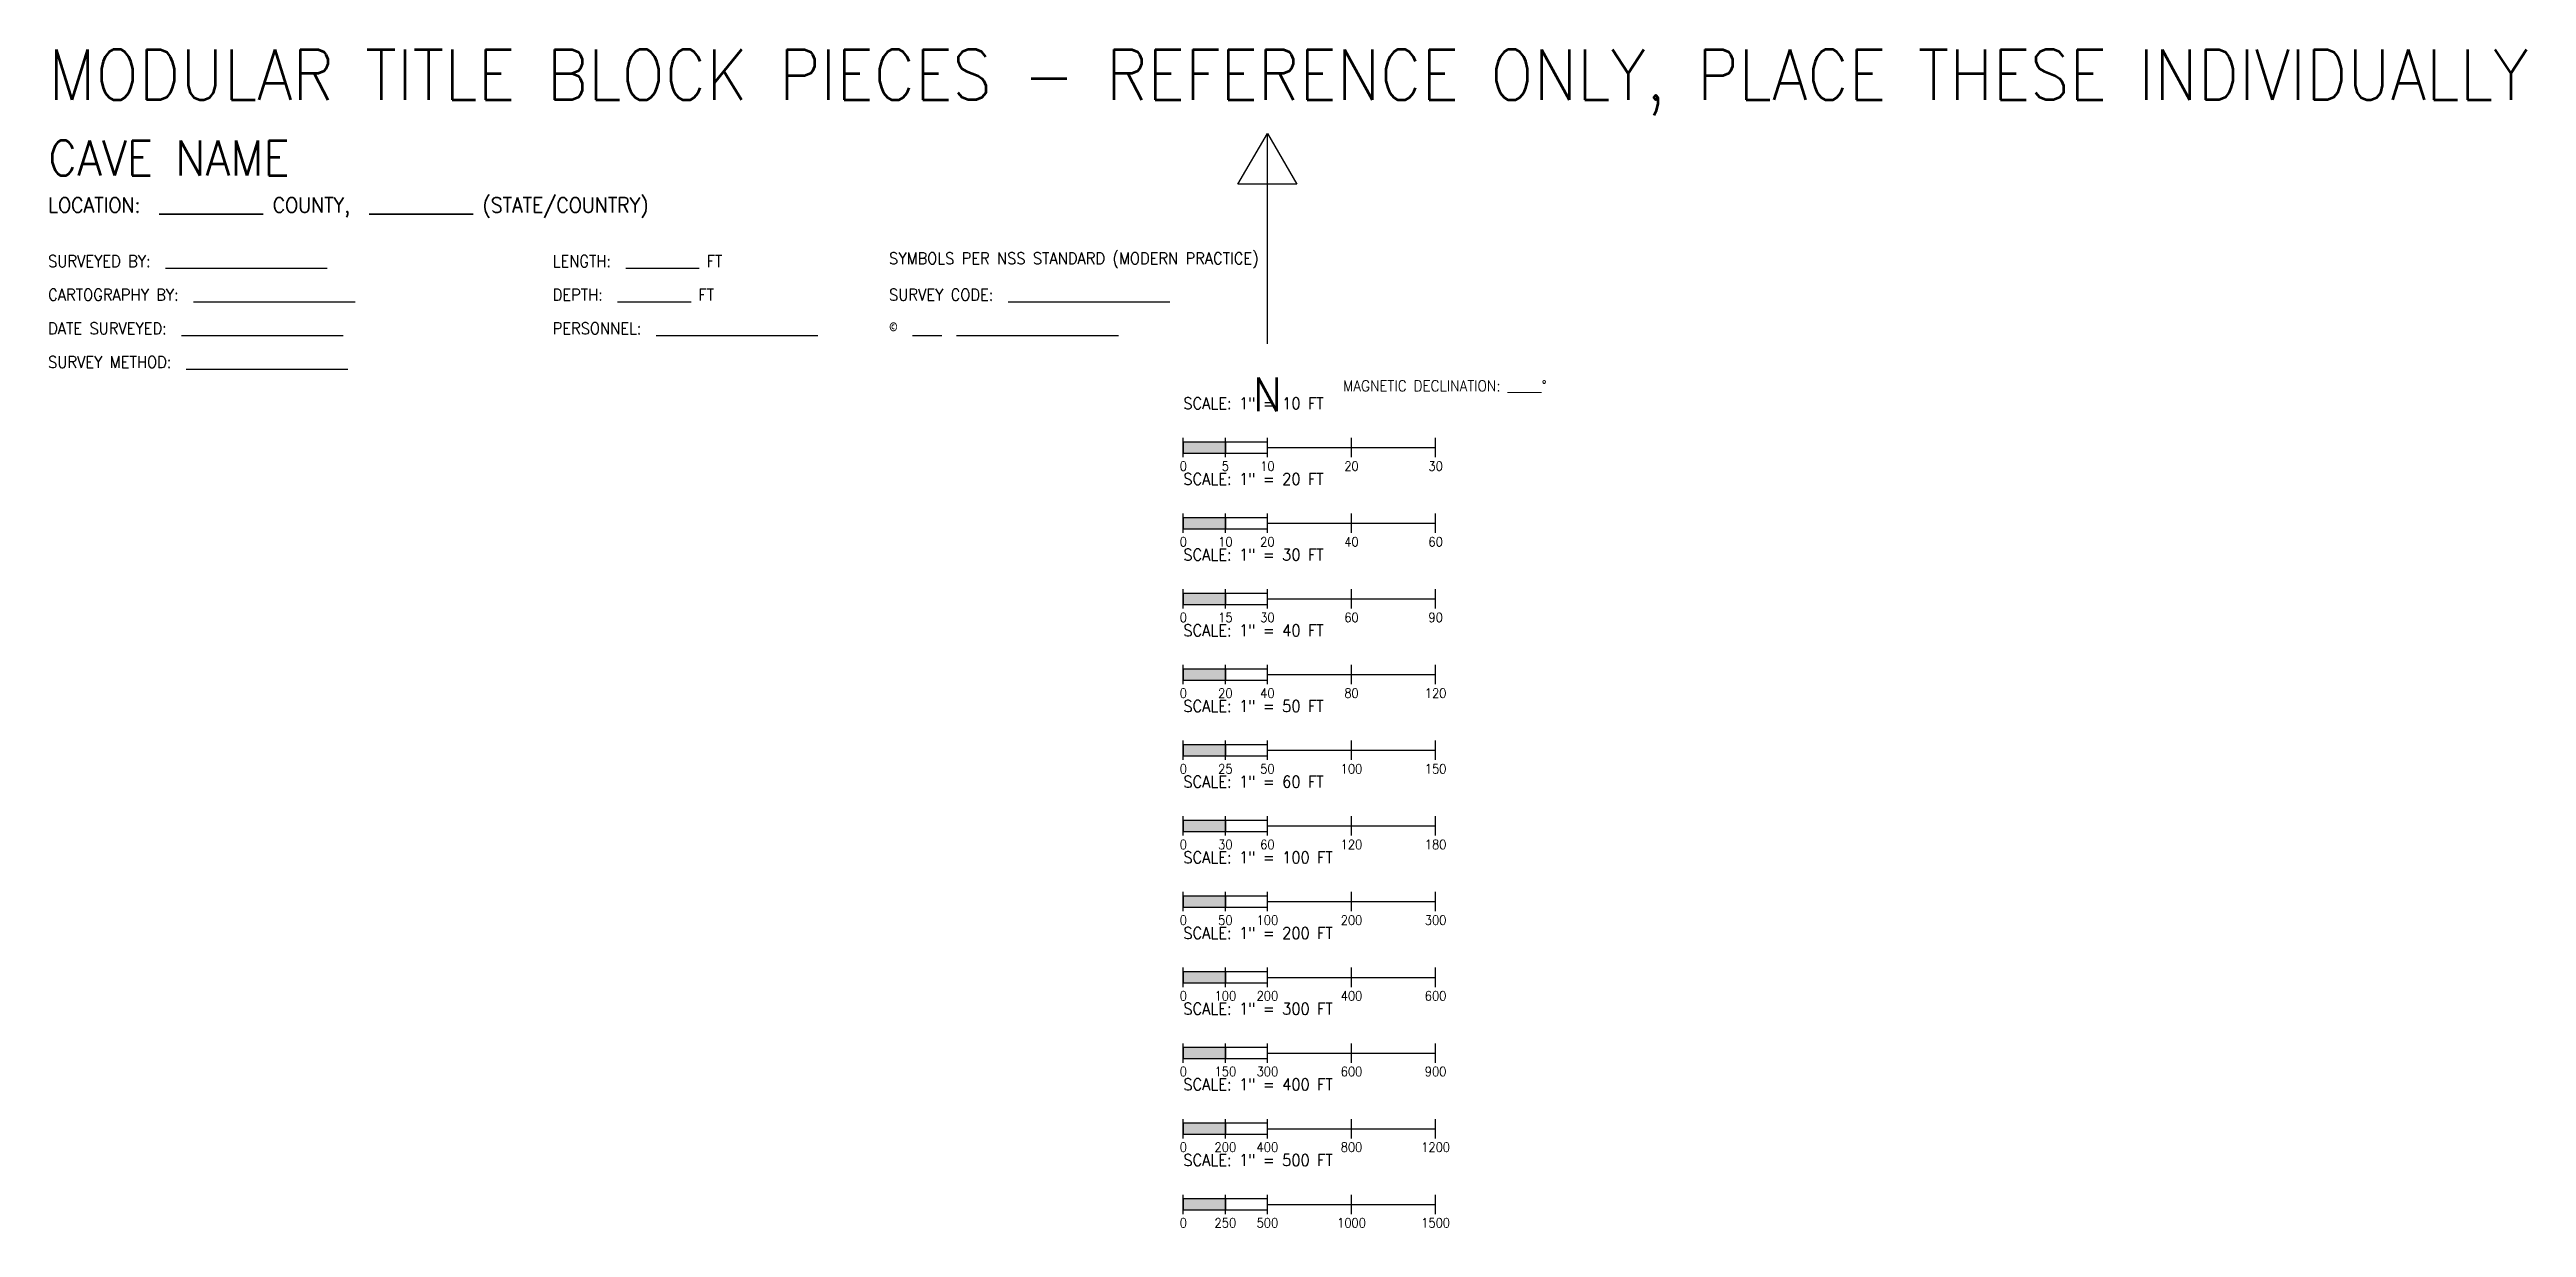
# Model space of a CAD drawing. Header units: feet. Extents: x -0.8 to 56, y -82.5 to 2.6.
# Drawn here: x 0.02 to 29.47, y -82.51 to -68.5 of the extents above; entities that cross this region are included whole.
import ezdxf
from ezdxf.enums import TextEntityAlignment as Align

# ---------------------------------------------------------------- set-up
doc = ezdxf.new("R2010")
doc.units = ezdxf.units.FT
for name, color, linetype, lineweight, true_color in [('LEGEND', 7, 'Continuous', 18, 0xffffff), ('NORTH-ARROW', 7, 'Continuous', 25, 0xffffff), ('SCALE-BAR', 7, 'Continuous', 25, 0xffffff), ('TITLE-BLOCK', 7, 'Continuous', 25, 0xffffff)]:
    doc.layers.add(name, color=color, linetype=linetype, lineweight=lineweight, true_color=true_color)
doc.styles.add('textstyle1', font='')
doc.styles.add('textstyle10', font='')
doc.styles.add('textstyle101', font='')
doc.styles.add('textstyle102', font='')
doc.styles.add('textstyle103', font='')
doc.styles.add('textstyle104', font='')
doc.styles.add('textstyle106', font='')
doc.styles.add('textstyle109', font='')
doc.styles.add('textstyle11', font='')
doc.styles.add('textstyle110', font='')
doc.styles.add('textstyle112', font='')
doc.styles.add('textstyle113', font='')
doc.styles.add('textstyle114', font='')
doc.styles.add('textstyle13', font='')
doc.styles.add('textstyle15', font='')
doc.styles.add('textstyle16', font='')
doc.styles.add('textstyle18', font='')
doc.styles.add('textstyle19', font='')
doc.styles.add('textstyle2', font='')
doc.styles.add('textstyle20', font='')
doc.styles.add('textstyle22', font='')
doc.styles.add('textstyle25', font='')
doc.styles.add('textstyle26', font='')
doc.styles.add('textstyle27', font='')
doc.styles.add('textstyle28', font='')
doc.styles.add('textstyle33', font='')
doc.styles.add('textstyle34', font='')
doc.styles.add('textstyle35', font='')
doc.styles.add('textstyle37', font='')
doc.styles.add('textstyle38', font='')
doc.styles.add('textstyle40', font='')
doc.styles.add('textstyle41', font='')
doc.styles.add('textstyle42', font='')
doc.styles.add('textstyle43', font='')
doc.styles.add('textstyle44', font='')
doc.styles.add('textstyle45', font='')
doc.styles.add('textstyle47', font='')
doc.styles.add('textstyle49', font='')
doc.styles.add('textstyle5', font='')
doc.styles.add('textstyle50', font='')
doc.styles.add('textstyle51', font='')
doc.styles.add('textstyle52', font='')
doc.styles.add('textstyle53', font='')
doc.styles.add('textstyle54', font='')
doc.styles.add('textstyle57', font='')
doc.styles.add('textstyle58', font='')
doc.styles.add('textstyle60', font='')
doc.styles.add('textstyle61', font='')
doc.styles.add('textstyle62', font='')
doc.styles.add('textstyle63', font='')
doc.styles.add('textstyle66', font='')
doc.styles.add('textstyle67', font='')
doc.styles.add('textstyle68', font='')
doc.styles.add('textstyle69', font='')
doc.styles.add('textstyle7', font='')
doc.styles.add('textstyle70', font='')
doc.styles.add('textstyle71', font='')
doc.styles.add('textstyle72', font='')
doc.styles.add('textstyle73', font='')
doc.styles.add('textstyle74', font='')
doc.styles.add('textstyle76', font='')
doc.styles.add('textstyle79', font='')
doc.styles.add('textstyle8', font='')
doc.styles.add('textstyle80', font='')
doc.styles.add('textstyle81', font='')
doc.styles.add('textstyle82', font='')
doc.styles.add('textstyle83', font='')
doc.styles.add('textstyle84', font='')
doc.styles.add('textstyle85', font='')
doc.styles.add('textstyle86', font='')
doc.styles.add('textstyle87', font='')
doc.styles.add('textstyle88', font='')
doc.styles.add('textstyle89', font='')
doc.styles.add('textstyle9', font='')
doc.styles.add('textstyle90', font='')
doc.styles.add('textstyle91', font='')
doc.styles.add('textstyle92', font='')
doc.styles.add('textstyle95', font='')
doc.styles.add('textstyle96', font='')
doc.styles.add('textstyle97', font='')
doc.styles.add('textstyle99', font='')
doc.styles.get('textstyle1').set_extended_font_data('Standard')
doc.styles.get('textstyle10').set_extended_font_data('Standard')
doc.styles.get('textstyle101').set_extended_font_data('Standard')
doc.styles.get('textstyle102').set_extended_font_data('Standard')
doc.styles.get('textstyle103').set_extended_font_data('Standard')
doc.styles.get('textstyle104').set_extended_font_data('Standard')
doc.styles.get('textstyle106').set_extended_font_data('Standard')
doc.styles.get('textstyle109').set_extended_font_data('Standard')
doc.styles.get('textstyle11').set_extended_font_data('Standard')
doc.styles.get('textstyle110').set_extended_font_data('Standard')
doc.styles.get('textstyle112').set_extended_font_data('Standard')
doc.styles.get('textstyle113').set_extended_font_data('Standard')
doc.styles.get('textstyle114').set_extended_font_data('Standard')
doc.styles.get('textstyle13').set_extended_font_data('Standard')
doc.styles.get('textstyle15').set_extended_font_data('Standard')
doc.styles.get('textstyle16').set_extended_font_data('Standard')
doc.styles.get('textstyle18').set_extended_font_data('Standard')
doc.styles.get('textstyle19').set_extended_font_data('Standard')
doc.styles.get('textstyle2').set_extended_font_data('Standard')
doc.styles.get('textstyle20').set_extended_font_data('Standard')
doc.styles.get('textstyle22').set_extended_font_data('Standard')
doc.styles.get('textstyle25').set_extended_font_data('Standard')
doc.styles.get('textstyle26').set_extended_font_data('Standard')
doc.styles.get('textstyle27').set_extended_font_data('Standard')
doc.styles.get('textstyle28').set_extended_font_data('Standard')
doc.styles.get('textstyle33').set_extended_font_data('Standard')
doc.styles.get('textstyle34').set_extended_font_data('Standard')
doc.styles.get('textstyle35').set_extended_font_data('Standard')
doc.styles.get('textstyle37').set_extended_font_data('Standard')
doc.styles.get('textstyle38').set_extended_font_data('Standard')
doc.styles.get('textstyle40').set_extended_font_data('Standard')
doc.styles.get('textstyle41').set_extended_font_data('Standard')
doc.styles.get('textstyle42').set_extended_font_data('Standard')
doc.styles.get('textstyle43').set_extended_font_data('Standard')
doc.styles.get('textstyle44').set_extended_font_data('Standard')
doc.styles.get('textstyle45').set_extended_font_data('Standard')
doc.styles.get('textstyle47').set_extended_font_data('Standard')
doc.styles.get('textstyle49').set_extended_font_data('Standard')
doc.styles.get('textstyle5').set_extended_font_data('Standard')
doc.styles.get('textstyle50').set_extended_font_data('Standard')
doc.styles.get('textstyle51').set_extended_font_data('Standard')
doc.styles.get('textstyle52').set_extended_font_data('Standard')
doc.styles.get('textstyle53').set_extended_font_data('Standard')
doc.styles.get('textstyle54').set_extended_font_data('Standard')
doc.styles.get('textstyle57').set_extended_font_data('Standard')
doc.styles.get('textstyle58').set_extended_font_data('Standard')
doc.styles.get('textstyle60').set_extended_font_data('Standard')
doc.styles.get('textstyle61').set_extended_font_data('Standard')
doc.styles.get('textstyle62').set_extended_font_data('Standard')
doc.styles.get('textstyle63').set_extended_font_data('Standard')
doc.styles.get('textstyle66').set_extended_font_data('Standard')
doc.styles.get('textstyle67').set_extended_font_data('Standard')
doc.styles.get('textstyle68').set_extended_font_data('Standard')
doc.styles.get('textstyle69').set_extended_font_data('Standard')
doc.styles.get('textstyle7').set_extended_font_data('Standard')
doc.styles.get('textstyle70').set_extended_font_data('Standard')
doc.styles.get('textstyle71').set_extended_font_data('Standard')
doc.styles.get('textstyle72').set_extended_font_data('Standard')
doc.styles.get('textstyle73').set_extended_font_data('Standard')
doc.styles.get('textstyle74').set_extended_font_data('Standard')
doc.styles.get('textstyle76').set_extended_font_data('Standard')
doc.styles.get('textstyle79').set_extended_font_data('Standard')
doc.styles.get('textstyle8').set_extended_font_data('Standard')
doc.styles.get('textstyle80').set_extended_font_data('Standard')
doc.styles.get('textstyle81').set_extended_font_data('Standard')
doc.styles.get('textstyle82').set_extended_font_data('Standard')
doc.styles.get('textstyle83').set_extended_font_data('Standard')
doc.styles.get('textstyle84').set_extended_font_data('Standard')
doc.styles.get('textstyle85').set_extended_font_data('Standard')
doc.styles.get('textstyle86').set_extended_font_data('Standard')
doc.styles.get('textstyle87').set_extended_font_data('Standard')
doc.styles.get('textstyle88').set_extended_font_data('Standard')
doc.styles.get('textstyle89').set_extended_font_data('Standard')
doc.styles.get('textstyle9').set_extended_font_data('Standard')
doc.styles.get('textstyle90').set_extended_font_data('Standard')
doc.styles.get('textstyle91').set_extended_font_data('Standard')
doc.styles.get('textstyle92').set_extended_font_data('Standard')
doc.styles.get('textstyle95').set_extended_font_data('Standard')
doc.styles.get('textstyle96').set_extended_font_data('Standard')
doc.styles.get('textstyle97').set_extended_font_data('Standard')
doc.styles.get('textstyle99').set_extended_font_data('Standard')

msp = doc.modelspace()

# ---------------------------------------------------------------- texts
at = {"layer": 'LEGEND', "style": 'textstyle61'}
msp.add_text('MODULAR TITLE BLOCK PIECES - REFERENCE ONLY, PLACE THESE INDIVIDUALLY', height=0.6, dxfattribs=at).set_placement((0, -68.8), align=Align.MIDDLE_LEFT)
at = {"layer": 'TITLE-BLOCK', "attachment_point": 7}
for s, insert, char_height, style in [('CAVE NAME', (0, -70), 0.42, 'textstyle44'), ('LOCATION:  ___________ COUNTY,  ___________ (STATE/COUNTRY)', (0, -70.5), 0.18, 'textstyle95'), ('SURVEYED BY:  ______________________', (0, -71.1), 0.14, 'textstyle19'), ('LENGTH:  __________ FT', (6, -71.1), 0.14, 'textstyle109'), ('SYMBOLS PER NSS STANDARD (MODERN PRACTICE)', (10, -71.1), 0.14, 'textstyle9'), ('CARTOGRAPHY BY:  ______________________', (0, -71.5), 0.14, 'textstyle112'), ('DEPTH:  __________ FT', (6, -71.5), 0.14, 'textstyle13'), ('SURVEY CODE:  ______________________', (10, -71.5), 0.14, 'textstyle66'), ('DATE SURVEYED:  ______________________', (0, -71.9), 0.14, 'textstyle90'), ('PERSONNEL:  ______________________', (6, -71.9), 0.14, 'textstyle86'), ('©  ____  ______________________', (10, -71.9), 0.14, 'textstyle35'), ('SURVEY METHOD:  ______________________', (0, -72.3), 0.14, 'textstyle85')]:
    msp.add_mtext(s, dxfattribs=dict(at, insert=insert, char_height=char_height, style=style))

# ---------------------------------------------------------------- blocks, each defined once
blk = doc.blocks.new('SYM_NORTH_ARROW')
at = {"layer": 'NORTH-ARROW'}
blk.add_lwpolyline([(-0.35, 0.9), (0, 1.5), (0.35, 0.9)], close=True, dxfattribs=at)
blk.add_lwpolyline([(0, -1), (0, 1.5)], dxfattribs=at)
at = {"layer": 'NORTH-ARROW', "style": 'textstyle67'}
blk.add_text('N', height=0.4, dxfattribs=at).set_placement((0, -1.6), align=Align.MIDDLE_CENTER)
blk = doc.blocks.new('TB_NORTH_ARROW_DECL')
at = {"layer": 'NORTH-ARROW'}
blk.add_blockref('SYM_NORTH_ARROW', (0, 0), dxfattribs=at)
at = {"layer": 'NORTH-ARROW', "style": 'textstyle25'}
blk.add_text('MAGNETIC DECLINATION: _____°', height=0.13, dxfattribs=at).set_placement((0.9, -1.5), align=Align.MIDDLE_LEFT)
blk = doc.blocks.new('TB_BAR_SCALE_1IN10FT')
at = {"layer": 'SCALE-BAR', "true_color": 0xffffff}
h = blk.add_hatch(color=7, dxfattribs=at)
edge = h.paths.add_edge_path()
h.paths.add_polyline_path([(0, 0), (0.5, 0), (0.5, 0.13), (0, 0.13)])
at = {"layer": 'SCALE-BAR'}
for p, q in [((0, -0.05), (0, 0.18)), ((0.5, -0.05), (0.5, 0.18)), ((1, -0.05), (1, 0.18)), ((1, 0.065), (3, 0.065)), ((2, -0.05), (2, 0.18)), ((3, -0.05), (3, 0.18))]:
    blk.add_line(p, q, dxfattribs=at)
for points in [[(0, 0), (0.5, 0), (0.5, 0.13), (0, 0.13)], [(0.5, 0), (1, 0), (1, 0.13), (0.5, 0.13)]]:
    blk.add_lwpolyline(points, close=True, dxfattribs=at)
at = {"layer": 'SCALE-BAR', "style": 'textstyle10'}
blk.add_text('SCALE: 1" = 10 FT', height=0.14, dxfattribs=at).set_placement((0, 0.48), align=Align.BOTTOM_LEFT)
at = {"layer": 'SCALE-BAR'}
for s, style, p in [('0', 'textstyle7', (0, -0.1)), ('5', 'textstyle63', (0.5, -0.1)), ('10', 'textstyle101', (1, -0.1)), ('20', 'textstyle81', (2, -0.1)), ('30', 'textstyle62', (3, -0.1))]:
    blk.add_text(s, height=0.11, dxfattribs=dict(at, style=style)).set_placement(p, align=Align.TOP_CENTER)
blk = doc.blocks.new('TB_BAR_SCALE_1IN20FT')
at = {"layer": 'SCALE-BAR', "true_color": 0xffffff}
h = blk.add_hatch(color=7, dxfattribs=at)
edge = h.paths.add_edge_path()
h.paths.add_polyline_path([(0, 0), (0.5, 0), (0.5, 0.13), (0, 0.13)])
at = {"layer": 'SCALE-BAR'}
for p, q in [((0, -0.05), (0, 0.18)), ((0.5, -0.05), (0.5, 0.18)), ((1, -0.05), (1, 0.18)), ((1, 0.065), (3, 0.065)), ((2, -0.05), (2, 0.18)), ((3, -0.05), (3, 0.18))]:
    blk.add_line(p, q, dxfattribs=at)
for points in [[(0, 0), (0.5, 0), (0.5, 0.13), (0, 0.13)], [(0.5, 0), (1, 0), (1, 0.13), (0.5, 0.13)]]:
    blk.add_lwpolyline(points, close=True, dxfattribs=at)
at = {"layer": 'SCALE-BAR', "style": 'textstyle70'}
blk.add_text('SCALE: 1" = 20 FT', height=0.14, dxfattribs=at).set_placement((0, 0.48), align=Align.BOTTOM_LEFT)
at = {"layer": 'SCALE-BAR'}
for s, style, p in [('0', 'textstyle49', (0, -0.1)), ('10', 'textstyle38', (0.5, -0.1)), ('20', 'textstyle33', (1, -0.1)), ('40', 'textstyle43', (2, -0.1)), ('60', 'textstyle50', (3, -0.1))]:
    blk.add_text(s, height=0.11, dxfattribs=dict(at, style=style)).set_placement(p, align=Align.TOP_CENTER)
blk = doc.blocks.new('TB_BAR_SCALE_1IN30FT')
at = {"layer": 'SCALE-BAR', "true_color": 0xffffff}
h = blk.add_hatch(color=7, dxfattribs=at)
edge = h.paths.add_edge_path()
h.paths.add_polyline_path([(0, 0), (0.5, 0), (0.5, 0.13), (0, 0.13)])
at = {"layer": 'SCALE-BAR'}
for p, q in [((0, -0.05), (0, 0.18)), ((0.5, -0.05), (0.5, 0.18)), ((1, -0.05), (1, 0.18)), ((1, 0.065), (3, 0.065)), ((2, -0.05), (2, 0.18)), ((3, -0.05), (3, 0.18))]:
    blk.add_line(p, q, dxfattribs=at)
for points in [[(0, 0), (0.5, 0), (0.5, 0.13), (0, 0.13)], [(0.5, 0), (1, 0), (1, 0.13), (0.5, 0.13)]]:
    blk.add_lwpolyline(points, close=True, dxfattribs=at)
at = {"layer": 'SCALE-BAR', "style": 'textstyle79'}
blk.add_text('SCALE: 1" = 30 FT', height=0.14, dxfattribs=at).set_placement((0, 0.48), align=Align.BOTTOM_LEFT)
at = {"layer": 'SCALE-BAR'}
for s, style, p in [('0', 'textstyle96', (0, -0.1)), ('15', 'textstyle71', (0.5, -0.1)), ('30', 'textstyle41', (1, -0.1)), ('60', 'textstyle22', (2, -0.1)), ('90', 'textstyle11', (3, -0.1))]:
    blk.add_text(s, height=0.11, dxfattribs=dict(at, style=style)).set_placement(p, align=Align.TOP_CENTER)
blk = doc.blocks.new('TB_BAR_SCALE_1IN40FT')
at = {"layer": 'SCALE-BAR', "true_color": 0xffffff}
h = blk.add_hatch(color=7, dxfattribs=at)
edge = h.paths.add_edge_path()
h.paths.add_polyline_path([(0, 0), (0.5, 0), (0.5, 0.13), (0, 0.13)])
at = {"layer": 'SCALE-BAR'}
for p, q in [((0, -0.05), (0, 0.18)), ((0.5, -0.05), (0.5, 0.18)), ((1, -0.05), (1, 0.18)), ((1, 0.065), (3, 0.065)), ((2, -0.05), (2, 0.18)), ((3, -0.05), (3, 0.18))]:
    blk.add_line(p, q, dxfattribs=at)
for points in [[(0, 0), (0.5, 0), (0.5, 0.13), (0, 0.13)], [(0.5, 0), (1, 0), (1, 0.13), (0.5, 0.13)]]:
    blk.add_lwpolyline(points, close=True, dxfattribs=at)
at = {"layer": 'SCALE-BAR', "style": 'textstyle74'}
blk.add_text('SCALE: 1" = 40 FT', height=0.14, dxfattribs=at).set_placement((0, 0.48), align=Align.BOTTOM_LEFT)
at = {"layer": 'SCALE-BAR'}
for s, style, p in [('0', 'textstyle91', (0, -0.1)), ('20', 'textstyle52', (0.5, -0.1)), ('40', 'textstyle84', (1, -0.1)), ('80', 'textstyle114', (2, -0.1)), ('120', 'textstyle54', (3, -0.1))]:
    blk.add_text(s, height=0.11, dxfattribs=dict(at, style=style)).set_placement(p, align=Align.TOP_CENTER)
blk = doc.blocks.new('TB_BAR_SCALE_1IN50FT')
at = {"layer": 'SCALE-BAR', "true_color": 0xffffff}
h = blk.add_hatch(color=7, dxfattribs=at)
edge = h.paths.add_edge_path()
h.paths.add_polyline_path([(0, 0), (0.5, 0), (0.5, 0.13), (0, 0.13)])
at = {"layer": 'SCALE-BAR'}
for p, q in [((0, -0.05), (0, 0.18)), ((0.5, -0.05), (0.5, 0.18)), ((1, -0.05), (1, 0.18)), ((1, 0.065), (3, 0.065)), ((2, -0.05), (2, 0.18)), ((3, -0.05), (3, 0.18))]:
    blk.add_line(p, q, dxfattribs=at)
for points in [[(0, 0), (0.5, 0), (0.5, 0.13), (0, 0.13)], [(0.5, 0), (1, 0), (1, 0.13), (0.5, 0.13)]]:
    blk.add_lwpolyline(points, close=True, dxfattribs=at)
at = {"layer": 'SCALE-BAR', "style": 'textstyle26'}
blk.add_text('SCALE: 1" = 50 FT', height=0.14, dxfattribs=at).set_placement((0, 0.48), align=Align.BOTTOM_LEFT)
at = {"layer": 'SCALE-BAR'}
for s, style, p in [('0', 'textstyle53', (0, -0.1)), ('25', 'textstyle51', (0.5, -0.1)), ('50', 'textstyle34', (1, -0.1)), ('100', 'textstyle68', (2, -0.1)), ('150', 'textstyle110', (3, -0.1))]:
    blk.add_text(s, height=0.11, dxfattribs=dict(at, style=style)).set_placement(p, align=Align.TOP_CENTER)
blk = doc.blocks.new('TB_BAR_SCALE_1IN60FT')
at = {"layer": 'SCALE-BAR', "true_color": 0xffffff}
h = blk.add_hatch(color=7, dxfattribs=at)
edge = h.paths.add_edge_path()
h.paths.add_polyline_path([(0, 0), (0.5, 0), (0.5, 0.13), (0, 0.13)])
at = {"layer": 'SCALE-BAR'}
for p, q in [((0, -0.05), (0, 0.18)), ((0.5, -0.05), (0.5, 0.18)), ((1, -0.05), (1, 0.18)), ((1, 0.065), (3, 0.065)), ((2, -0.05), (2, 0.18)), ((3, -0.05), (3, 0.18))]:
    blk.add_line(p, q, dxfattribs=at)
for points in [[(0, 0), (0.5, 0), (0.5, 0.13), (0, 0.13)], [(0.5, 0), (1, 0), (1, 0.13), (0.5, 0.13)]]:
    blk.add_lwpolyline(points, close=True, dxfattribs=at)
at = {"layer": 'SCALE-BAR', "style": 'textstyle80'}
blk.add_text('SCALE: 1" = 60 FT', height=0.14, dxfattribs=at).set_placement((0, 0.48), align=Align.BOTTOM_LEFT)
at = {"layer": 'SCALE-BAR'}
for s, style, p in [('0', 'textstyle69', (0, -0.1)), ('30', 'textstyle76', (0.5, -0.1)), ('60', 'textstyle47', (1, -0.1)), ('120', 'textstyle92', (2, -0.1)), ('180', 'textstyle87', (3, -0.1))]:
    blk.add_text(s, height=0.11, dxfattribs=dict(at, style=style)).set_placement(p, align=Align.TOP_CENTER)
blk = doc.blocks.new('TB_BAR_SCALE_1IN100FT')
at = {"layer": 'SCALE-BAR', "true_color": 0xffffff}
h = blk.add_hatch(color=7, dxfattribs=at)
edge = h.paths.add_edge_path()
h.paths.add_polyline_path([(0, 0), (0.5, 0), (0.5, 0.13), (0, 0.13)])
at = {"layer": 'SCALE-BAR'}
for p, q in [((0, -0.05), (0, 0.18)), ((0.5, -0.05), (0.5, 0.18)), ((1, -0.05), (1, 0.18)), ((1, 0.065), (3, 0.065)), ((2, -0.05), (2, 0.18)), ((3, -0.05), (3, 0.18))]:
    blk.add_line(p, q, dxfattribs=at)
for points in [[(0, 0), (0.5, 0), (0.5, 0.13), (0, 0.13)], [(0.5, 0), (1, 0), (1, 0.13), (0.5, 0.13)]]:
    blk.add_lwpolyline(points, close=True, dxfattribs=at)
at = {"layer": 'SCALE-BAR', "style": 'textstyle89'}
blk.add_text('SCALE: 1" = 100 FT', height=0.14, dxfattribs=at).set_placement((0, 0.48), align=Align.BOTTOM_LEFT)
at = {"layer": 'SCALE-BAR'}
for s, style, p in [('0', 'textstyle103', (0, -0.1)), ('50', 'textstyle57', (0.5, -0.1)), ('100', 'textstyle15', (1, -0.1)), ('200', 'textstyle113', (2, -0.1)), ('300', 'textstyle5', (3, -0.1))]:
    blk.add_text(s, height=0.11, dxfattribs=dict(at, style=style)).set_placement(p, align=Align.TOP_CENTER)
blk = doc.blocks.new('TB_BAR_SCALE_1IN200FT')
at = {"layer": 'SCALE-BAR', "true_color": 0xffffff}
h = blk.add_hatch(color=7, dxfattribs=at)
edge = h.paths.add_edge_path()
h.paths.add_polyline_path([(0, 0), (0.5, 0), (0.5, 0.13), (0, 0.13)])
at = {"layer": 'SCALE-BAR'}
for p, q in [((0, -0.05), (0, 0.18)), ((0.5, -0.05), (0.5, 0.18)), ((1, -0.05), (1, 0.18)), ((1, 0.065), (3, 0.065)), ((2, -0.05), (2, 0.18)), ((3, -0.05), (3, 0.18))]:
    blk.add_line(p, q, dxfattribs=at)
for points in [[(0, 0), (0.5, 0), (0.5, 0.13), (0, 0.13)], [(0.5, 0), (1, 0), (1, 0.13), (0.5, 0.13)]]:
    blk.add_lwpolyline(points, close=True, dxfattribs=at)
at = {"layer": 'SCALE-BAR', "style": 'textstyle106'}
blk.add_text('SCALE: 1" = 200 FT', height=0.14, dxfattribs=at).set_placement((0, 0.48), align=Align.BOTTOM_LEFT)
at = {"layer": 'SCALE-BAR'}
for s, style, p in [('0', 'textstyle1', (0, -0.1)), ('100', 'textstyle58', (0.5, -0.1)), ('200', 'textstyle2', (1, -0.1)), ('400', 'textstyle18', (2, -0.1)), ('600', 'textstyle60', (3, -0.1))]:
    blk.add_text(s, height=0.11, dxfattribs=dict(at, style=style)).set_placement(p, align=Align.TOP_CENTER)
blk = doc.blocks.new('TB_BAR_SCALE_1IN300FT')
at = {"layer": 'SCALE-BAR', "true_color": 0xffffff}
h = blk.add_hatch(color=7, dxfattribs=at)
edge = h.paths.add_edge_path()
h.paths.add_polyline_path([(0, 0), (0.5, 0), (0.5, 0.13), (0, 0.13)])
at = {"layer": 'SCALE-BAR'}
for p, q in [((0, -0.05), (0, 0.18)), ((0.5, -0.05), (0.5, 0.18)), ((1, -0.05), (1, 0.18)), ((1, 0.065), (3, 0.065)), ((2, -0.05), (2, 0.18)), ((3, -0.05), (3, 0.18))]:
    blk.add_line(p, q, dxfattribs=at)
for points in [[(0, 0), (0.5, 0), (0.5, 0.13), (0, 0.13)], [(0.5, 0), (1, 0), (1, 0.13), (0.5, 0.13)]]:
    blk.add_lwpolyline(points, close=True, dxfattribs=at)
at = {"layer": 'SCALE-BAR', "style": 'textstyle37'}
blk.add_text('SCALE: 1" = 300 FT', height=0.14, dxfattribs=at).set_placement((0, 0.48), align=Align.BOTTOM_LEFT)
at = {"layer": 'SCALE-BAR'}
for s, style, p in [('0', 'textstyle99', (0, -0.1)), ('150', 'textstyle40', (0.5, -0.1)), ('300', 'textstyle16', (1, -0.1)), ('600', 'textstyle8', (2, -0.1)), ('900', 'textstyle20', (3, -0.1))]:
    blk.add_text(s, height=0.11, dxfattribs=dict(at, style=style)).set_placement(p, align=Align.TOP_CENTER)
blk = doc.blocks.new('TB_BAR_SCALE_1IN400FT')
at = {"layer": 'SCALE-BAR', "true_color": 0xffffff}
h = blk.add_hatch(color=7, dxfattribs=at)
edge = h.paths.add_edge_path()
h.paths.add_polyline_path([(0, 0), (0.5, 0), (0.5, 0.13), (0, 0.13)])
at = {"layer": 'SCALE-BAR'}
for p, q in [((0, -0.05), (0, 0.18)), ((0.5, -0.05), (0.5, 0.18)), ((1, -0.05), (1, 0.18)), ((1, 0.065), (3, 0.065)), ((2, -0.05), (2, 0.18)), ((3, -0.05), (3, 0.18))]:
    blk.add_line(p, q, dxfattribs=at)
for points in [[(0, 0), (0.5, 0), (0.5, 0.13), (0, 0.13)], [(0.5, 0), (1, 0), (1, 0.13), (0.5, 0.13)]]:
    blk.add_lwpolyline(points, close=True, dxfattribs=at)
at = {"layer": 'SCALE-BAR', "style": 'textstyle104'}
blk.add_text('SCALE: 1" = 400 FT', height=0.14, dxfattribs=at).set_placement((0, 0.48), align=Align.BOTTOM_LEFT)
at = {"layer": 'SCALE-BAR'}
for s, style, p in [('0', 'textstyle88', (0, -0.1)), ('200', 'textstyle27', (0.5, -0.1)), ('400', 'textstyle83', (1, -0.1)), ('800', 'textstyle73', (2, -0.1)), ('1200', 'textstyle45', (3, -0.1))]:
    blk.add_text(s, height=0.11, dxfattribs=dict(at, style=style)).set_placement(p, align=Align.TOP_CENTER)
blk = doc.blocks.new('TB_BAR_SCALE_1IN500FT')
at = {"layer": 'SCALE-BAR', "true_color": 0xffffff}
h = blk.add_hatch(color=7, dxfattribs=at)
edge = h.paths.add_edge_path()
h.paths.add_polyline_path([(0, 0), (0.5, 0), (0.5, 0.13), (0, 0.13)])
at = {"layer": 'SCALE-BAR'}
for p, q in [((0, -0.05), (0, 0.18)), ((0.5, -0.05), (0.5, 0.18)), ((1, -0.05), (1, 0.18)), ((1, 0.065), (3, 0.065)), ((2, -0.05), (2, 0.18)), ((3, -0.05), (3, 0.18))]:
    blk.add_line(p, q, dxfattribs=at)
for points in [[(0, 0), (0.5, 0), (0.5, 0.13), (0, 0.13)], [(0.5, 0), (1, 0), (1, 0.13), (0.5, 0.13)]]:
    blk.add_lwpolyline(points, close=True, dxfattribs=at)
at = {"layer": 'SCALE-BAR', "style": 'textstyle42'}
blk.add_text('SCALE: 1" = 500 FT', height=0.14, dxfattribs=at).set_placement((0, 0.48), align=Align.BOTTOM_LEFT)
at = {"layer": 'SCALE-BAR'}
for s, style, p in [('0', 'textstyle28', (0, -0.1)), ('250', 'textstyle97', (0.5, -0.1)), ('500', 'textstyle82', (1, -0.1)), ('1000', 'textstyle102', (2, -0.1)), ('1500', 'textstyle72', (3, -0.1))]:
    blk.add_text(s, height=0.11, dxfattribs=dict(at, style=style)).set_placement(p, align=Align.TOP_CENTER)

# ---------------------------------------------------------------- block references
at = {"layer": 'TITLE-BLOCK'}
for name, p in [('TB_NORTH_ARROW_DECL', (14.5, -71)), ('TB_BAR_SCALE_1IN10FT', (13.5, -73.3)), ('TB_BAR_SCALE_1IN20FT', (13.5, -74.2)), ('TB_BAR_SCALE_1IN30FT', (13.5, -75.1)), ('TB_BAR_SCALE_1IN40FT', (13.5, -76)), ('TB_BAR_SCALE_1IN50FT', (13.5, -76.9)), ('TB_BAR_SCALE_1IN60FT', (13.5, -77.8)), ('TB_BAR_SCALE_1IN100FT', (13.5, -78.7)), ('TB_BAR_SCALE_1IN200FT', (13.5, -79.6)), ('TB_BAR_SCALE_1IN300FT', (13.5, -80.5)), ('TB_BAR_SCALE_1IN400FT', (13.5, -81.4)), ('TB_BAR_SCALE_1IN500FT', (13.5, -82.3))]:
    msp.add_blockref(name, p, dxfattribs=at)

msp.set_redraw_order([(e.dxf.handle, doc.entitydb.next_handle()) for e in msp.query("TEXT MTEXT ATTDEF DIMENSION ARC_DIMENSION")])  # texts and dimensions are drawn at this point

doc.saveas('drawing.dxf')
